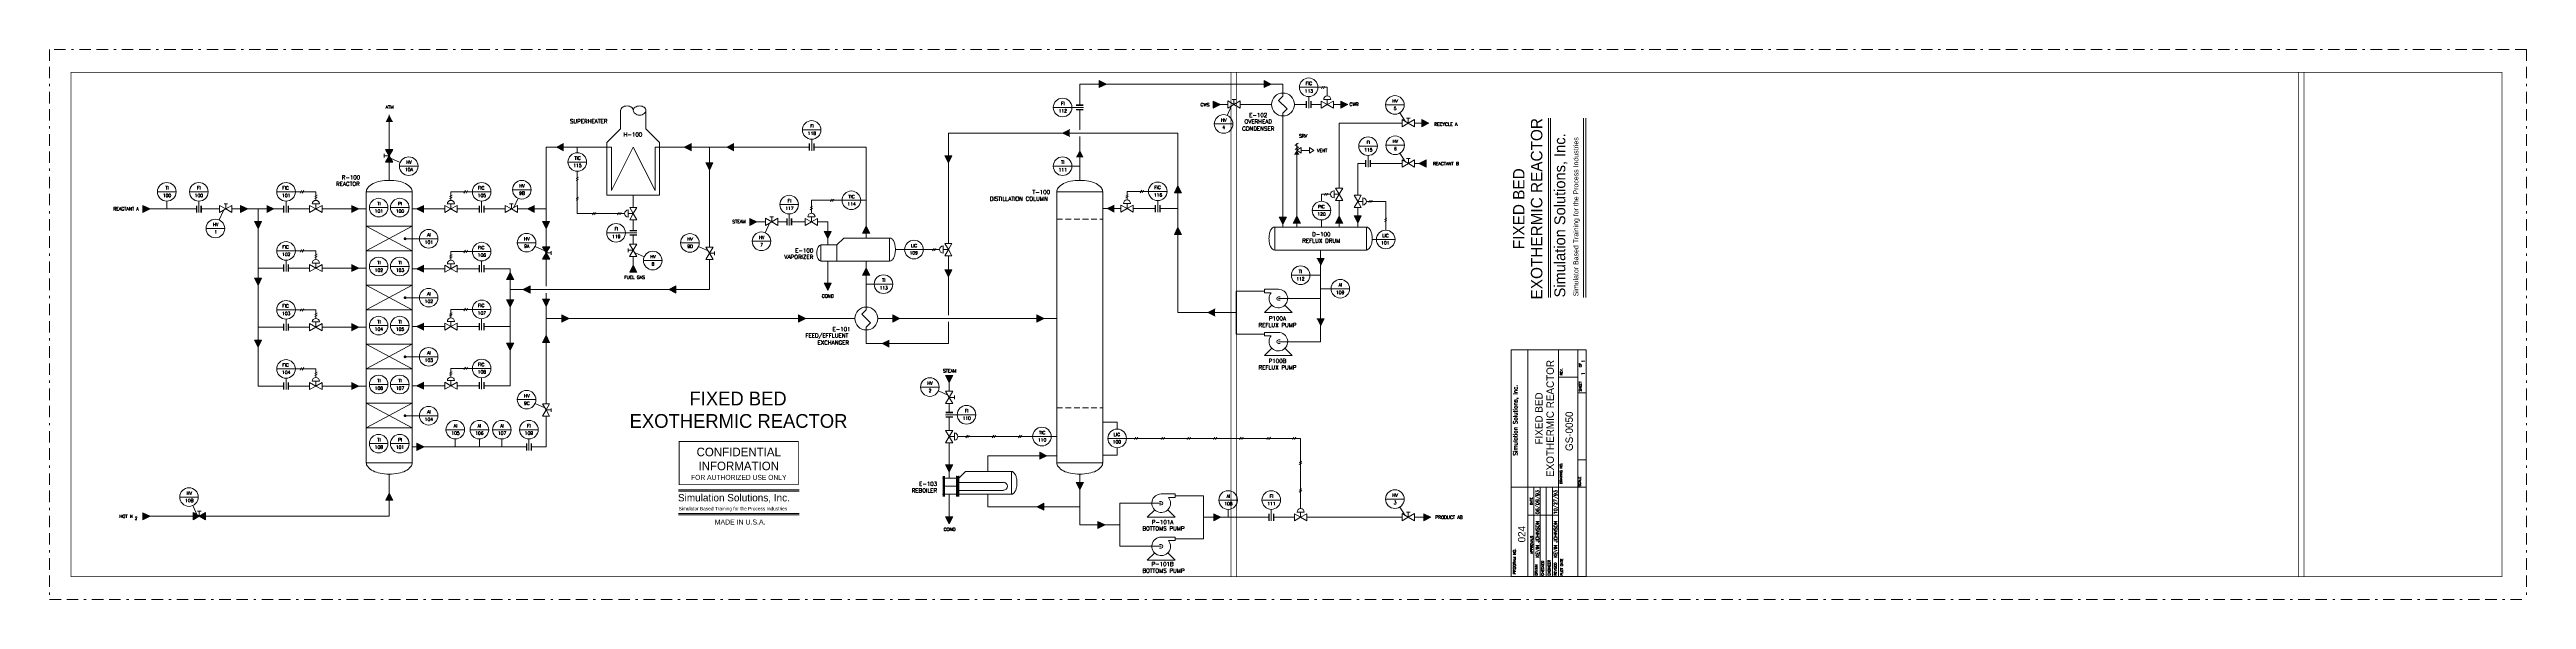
# Model space of a CAD drawing. Extents: x -1 to 107, y -1 to 23.
import ezdxf
from ezdxf.enums import TextEntityAlignment as Align

# ---------------------------------------------------------------- set-up
doc = ezdxf.new("R2010")
doc.units = 0
doc.header["$MEASUREMENT"] = 0
for name, pattern in [('BORDER', [1.75, 0.5, -0.25, 0.5, -0.25, 0, -0.25]), ('DOT', [0.25, 0, -0.25]), ('HIDDEN', [0.375, 0.25, -0.125])]:
    doc.linetypes.add(name, pattern=pattern)
doc.layers.get('0').update_dxf_attribs({"lineweight": 0})
for name, color, linetype, lineweight, true_color in [('ARROW', 15, 'Continuous', 0, 0xa55252), ('BORDER', 5, 'BORDER', 0, 0x0000ff), ('EQUIP', 2, 'Continuous', 0, 0xffff00), ('INSTR', 4, 'Continuous', 0, 0x00ffff), ('OUTLINE', 5, 'DOT', 0, 0x0000ff), ('TEXT', 3, 'Continuous', 0, 0x00ff00), ('TITLE', 6, 'Continuous', 0, 0xff00ff), ('VALVE', 1, 'Continuous', 0, 0xff0000)]:
    doc.layers.add(name, color=color, linetype=linetype, lineweight=lineweight, true_color=true_color)
for name, color, linetype, lineweight in [('GS-0003', 7, 'Continuous', 0), ('GS-SSSS', 7, 'Continuous', 0), ('LINE', 7, 'Continuous', 0)]:
    doc.layers.add(name, color=color, linetype=linetype, lineweight=lineweight)
doc.styles.add('CBC-LD', font='CBC-LD.SHX')
doc.styles.add('HL-LD', font='HL-LD.SHX')
doc.styles.add('HM-LD', font='HM-LD.SHX')
doc.styles.add('ROMANS', font='ROMANS.SHX')
doc.styles.add('SCB-LD', font='SCB-LD.SHX', dxfattribs={"width": 0.8})

# ---------------------------------------------------------------- blocks, each defined once
blk = doc.blocks.new('HV-NO')
at = {"layer": 'VALVE'}
for p, q in [((0.08, 0.22), (-0.08, 0.22)), ((0, 0), (0, 0.22))]:
    blk.add_line(p, q, dxfattribs=at)
for points in [[(-0.27, -0.16), (-0.27, 0.16), (0, 0)], [(0.27, -0.16), (0.27, 0.16), (0, 0)]]:
    blk.add_lwpolyline(points, close=True, dxfattribs=at)
blk = doc.blocks.new('PN-H')
for p, q in [((-0.03, -0.05), (0.03, 0.05)), ((0.06, -0.05), (0.12, 0.05))]:
    blk.add_line(p, q)
blk = doc.blocks.new('R-PUMP')
at = {"layer": 'LINE', "color": 2, "true_color": 0xffff00}
for p, q in [((0, 1.5), (-1.5, 1.5)), ((0, 8.1), (12.1, 8.1)), ((12.1, 5.1), (6.3, 5.1)), ((12.1, 8.1), (12.1, 5.1)), ((-5.7, -5.7), (-12.1, -12.1)), ((12.1, -12.1), (-12.1, -12.1)), ((0, -1.5), (-1.5, -1.5)), ((5.7, -5.7), (12.1, -12.1))]:
    blk.add_line(p, q, dxfattribs=at)
for radius, start, end in [(8.12, 90, 39.1069), (1.5, 270, 90)]:
    blk.add_arc((0, 0), radius, start, end, dxfattribs=at)
blk = doc.blocks.new('PSV1')
for p, q in [((-0.19, 0.31), (0, 0.19)), ((-0.19, 0.31), (-0.19, 0.06)), ((-0.19, 0.06), (0, 0.19)), ((0.08, 0.42), (-0.08, 0.5)), ((-0.08, 0.33), (0.08, 0.42)), ((0.07, 0.22), (-0.08, 0.33)), ((0, 0.19), (0, 0.5))]:
    blk.add_line(p, q)
blk.add_solid([(-0.12, 0), (0.12, 0), (0, 0.19)])
blk = doc.blocks.new('HV-NC')
at = {"layer": 'VALVE'}
for p, q in [((0.08, 0.22), (-0.08, 0.22)), ((0, 0), (0, 0.22))]:
    blk.add_line(p, q, dxfattribs=at)
for points in [[(-0.27, -0.16), (-0.27, 0.16), (0, 0)], [(0.27, -0.16), (0.27, 0.16), (0, 0)]]:
    blk.add_lwpolyline(points, close=True, dxfattribs=at)
blk.add_solid([(0.27, -0.16), (0.27, 0.16), (-0.27, 0.16), (-0.27, -0.16)], dxfattribs=at)

msp = doc.modelspace()

# ---------------------------------------------------------------- linework, layer by layer
for p, q in [((65.97, 9.87), (62.7, 9.87)), ((62.7, -0.03), (62.7, 9.87)), ((63.42, -0.03), (63.42, 9.87)), ((64.77, -0.03), (64.77, 9.87)), ((65.6, -0.03), (65.6, 9.87)), ((65.97, -0.03), (65.97, 9.87)), ((65.6, 8.67), (64.77, 8.67)), ((65.97, 7.99), (65.6, 7.99)), ((65.97, 5.07), (65.6, 5.07)), ((65.97, 3.87), (62.7, 3.87)), ((63.69, -0.03), (63.69, 3.87)), ((63.96, -0.03), (63.96, 3.87)), ((64.23, -0.03), (64.23, 3.87)), ((64.5, -0.03), (64.5, 3.87)), ((64.77, 2.65), (63.42, 2.65)), ((65.97, -0.03), (62.7, -0.03))]:
    msp.add_line(p, q)
for points in [[(44.05, 20.57), (43.73, 20.57), (44.05, 20.51), (43.73, 20.51)], [(53.74, 20.41), (53.74, 20.72), (53.8, 20.41), (53.8, 20.72)], [(54, 20.41), (54, 20.72), (53.94, 20.41), (53.94, 20.72)], [(44.05, 20.31), (43.73, 20.31), (44.05, 20.37), (43.73, 20.37)], [(32.07, 18.55), (32.07, 18.87), (32.13, 18.55), (32.13, 18.87)], [(32.33, 18.55), (32.33, 18.87), (32.27, 18.55), (32.27, 18.87)], [(56.33, 17.84), (56.33, 18.15), (56.39, 17.84), (56.39, 18.15)], [(56.59, 17.84), (56.59, 18.15), (56.53, 17.84), (56.53, 18.15)], [(5.35, 15.85), (5.35, 16.16), (5.41, 15.85), (5.41, 16.16)], [(5.61, 15.85), (5.61, 16.16), (5.55, 15.85), (5.55, 16.16)], [(9.15, 15.85), (9.15, 16.16), (9.21, 15.85), (9.21, 16.16)], [(9.41, 15.85), (9.41, 16.16), (9.35, 15.85), (9.35, 16.16)], [(17.68, 15.85), (17.68, 16.16), (17.74, 15.85), (17.74, 16.16)], [(17.94, 15.85), (17.94, 16.16), (17.88, 15.85), (17.88, 16.16)], [(31.09, 15.29), (31.09, 15.6), (31.15, 15.29), (31.15, 15.6)], [(31.35, 15.29), (31.35, 15.6), (31.29, 15.29), (31.29, 15.6)], [(47.16, 15.87), (47.16, 16.18), (47.22, 15.87), (47.22, 16.18)], [(47.42, 15.87), (47.42, 16.18), (47.36, 15.87), (47.36, 16.18)], [(24.58, 15.1), (24.27, 15.1), (24.58, 15.04), (24.27, 15.04)], [(24.58, 14.84), (24.27, 14.84), (24.58, 14.9), (24.27, 14.9)], [(9.15, 13.28), (9.15, 13.59), (9.21, 13.28), (9.21, 13.59)], [(9.41, 13.28), (9.41, 13.59), (9.35, 13.28), (9.35, 13.59)], [(17.68, 13.25), (17.68, 13.56), (17.74, 13.25), (17.74, 13.56)], [(17.94, 13.25), (17.94, 13.56), (17.88, 13.25), (17.88, 13.56)], [(9.15, 10.7), (9.15, 11.01), (9.21, 10.7), (9.21, 11.01)], [(9.41, 10.7), (9.41, 11.01), (9.35, 10.7), (9.35, 11.01)], [(17.68, 10.72), (17.68, 11.03), (17.74, 10.72), (17.74, 11.03)], [(17.94, 10.72), (17.94, 11.03), (17.88, 10.72), (17.88, 11.03)], [(9.15, 8.13), (9.15, 8.44), (9.21, 8.13), (9.21, 8.44)], [(9.41, 8.13), (9.41, 8.44), (9.35, 8.13), (9.35, 8.44)], [(17.68, 8.15), (17.68, 8.46), (17.74, 8.15), (17.74, 8.46)], [(17.94, 8.15), (17.94, 8.46), (17.88, 8.15), (17.88, 8.46)], [(38.04, 7.16), (38.36, 7.16), (38.04, 7.1), (38.36, 7.1)], [(38.04, 6.9), (38.36, 6.9), (38.04, 6.96), (38.36, 6.96)], [(19.74, 5.47), (19.74, 5.79), (19.8, 5.47), (19.8, 5.79)], [(20, 5.47), (20, 5.79), (19.94, 5.47), (19.94, 5.79)], [(52.11, 2.4), (52.11, 2.71), (52.17, 2.4), (52.17, 2.71)], [(52.37, 2.4), (52.37, 2.71), (52.31, 2.4), (52.31, 2.71)]]:
    msp.add_solid(points)
at = {"layer": 'ARROW'}
for p, q in [((44.74, 21.62), (44.74, 21.31)), ((44.74, 21.62), (45.05, 21.46)), ((51.93, 21.62), (52.24, 21.46)), ((51.93, 21.62), (51.93, 21.31)), ((44.74, 21.31), (45.05, 21.46)), ((49.71, 20.72), (50.02, 20.57)), ((49.71, 20.72), (49.71, 20.41)), ((49.71, 20.41), (50.02, 20.57)), ((51.93, 21.31), (52.24, 21.46)), ((55.27, 20.72), (55.58, 20.57)), ((55.27, 20.72), (55.27, 20.41)), ((55.27, 20.41), (55.58, 20.57)), ((43.45, 19.48), (43.13, 19.32)), ((58.8, 19.6), (58.8, 19.92)), ((58.8, 19.92), (59.11, 19.76)), ((58.8, 19.6), (59.11, 19.76)), ((21.38, 18.87), (21.07, 18.71)), ((21.38, 18.55), (21.07, 18.71)), ((26.96, 18.87), (26.64, 18.71)), ((26.96, 18.55), (26.64, 18.71)), ((28.81, 18.87), (28.5, 18.71)), ((28.81, 18.55), (28.5, 18.71)), ((43.45, 19.17), (43.13, 19.32)), ((27.89, 18.02), (27.58, 18.02)), ((27.58, 18.02), (27.74, 17.71)), ((27.89, 18.02), (27.74, 17.71)), ((38, 18.33), (38.16, 18.02)), ((38.31, 18.33), (38, 18.33)), ((38.31, 18.33), (38.16, 18.02)), ((58.99, 18.15), (58.68, 18)), ((58.99, 17.84), (58.68, 18)), ((58.99, 18.15), (58.99, 17.84)), ((48.02, 16.72), (48.17, 17.04)), ((48.33, 16.72), (48.02, 16.72)), ((48.33, 16.72), (48.17, 17.04)), ((3.04, 16.16), (3.04, 15.85)), ((3.04, 16.16), (3.36, 16.01)), ((3.04, 15.85), (3.36, 16.01)), ((7.3, 16.16), (7.61, 16.01)), ((7.3, 16.16), (7.3, 15.85)), ((7.3, 15.85), (7.61, 16.01)), ((8.21, 15.47), (7.9, 15.47)), ((7.9, 15.47), (8.06, 15.15)), ((8.21, 15.47), (8.06, 15.15)), ((8.44, 16.16), (8.75, 16.01)), ((8.44, 15.85), (8.75, 16.01)), ((12.13, 16.16), (12.45, 16.01)), ((12.13, 15.85), (12.45, 16.01)), ((15.29, 16.16), (14.97, 16.01)), ((15.29, 15.85), (14.97, 16.01)), ((20.12, 16.16), (19.81, 16.01)), ((20.12, 15.85), (19.81, 16.01)), ((20.46, 15.47), (20.62, 15.15)), ((20.77, 15.47), (20.46, 15.47)), ((20.77, 15.47), (20.62, 15.15)), ((29.5, 15.6), (29.81, 15.45)), ((29.5, 15.6), (29.5, 15.29)), ((29.5, 15.29), (29.81, 15.45)), ((34.42, 14.96), (34.58, 15.27)), ((34.74, 14.96), (34.58, 15.27)), ((45.39, 16.18), (45.08, 16.03)), ((45.39, 15.87), (45.08, 16.03)), ((48.02, 14.9), (48.17, 15.21)), ((48.33, 14.9), (48.17, 15.21)), ((52.59, 15.66), (52.75, 15.35)), ((52.9, 15.66), (52.59, 15.66)), ((52.9, 15.66), (52.75, 15.35)), ((53.2, 15.39), (53.35, 15.7)), ((53.51, 15.39), (53.2, 15.39)), ((53.51, 15.39), (53.35, 15.7)), ((55.04, 15.39), (55.2, 15.7)), ((55.36, 15.39), (55.04, 15.39)), ((55.36, 15.39), (55.2, 15.7)), ((55.85, 15.71), (56.16, 15.71)), ((55.85, 15.71), (56.01, 15.39)), ((56.16, 15.71), (56.01, 15.39)), ((33.05, 15.03), (32.74, 15.03)), ((32.74, 15.03), (32.9, 14.72)), ((33.05, 15.03), (32.9, 14.72)), ((34.42, 14.96), (34.74, 14.96)), ((48.33, 14.9), (48.02, 14.9)), ((7.9, 12.99), (8.06, 12.67)), ((8.21, 12.99), (7.9, 12.99)), ((8.21, 12.99), (8.06, 12.67)), ((12.13, 13.59), (12.45, 13.43)), ((12.13, 13.28), (12.45, 13.43)), ((15.29, 13.56), (14.97, 13.4)), ((15.29, 13.25), (14.97, 13.4)), ((18.9, 12.93), (19.05, 13.24)), ((19.21, 12.93), (19.05, 13.24)), ((24.27, 13.25), (24.42, 13.56)), ((24.27, 13.25), (24.58, 13.25)), ((24.58, 13.25), (24.42, 13.56)), ((34.42, 13.12), (34.58, 13.43)), ((34.42, 13.12), (34.74, 13.12)), ((34.74, 13.12), (34.58, 13.43)), ((38.31, 13.36), (38, 13.36)), ((38, 13.36), (38.16, 13.05)), ((38.31, 13.36), (38.16, 13.05)), ((54.54, 13.85), (54.23, 13.85)), ((54.54, 13.85), (54.39, 13.54)), ((19.21, 12.93), (18.9, 12.93)), ((18.9, 12.05), (19.05, 11.74)), ((19.21, 12.05), (18.9, 12.05)), ((19.21, 12.05), (19.05, 11.74)), ((19.93, 12.65), (19.61, 12.49)), ((19.93, 12.33), (19.61, 12.49)), ((19.93, 12.33), (19.93, 12.65)), ((20.77, 12.07), (20.46, 12.07)), ((20.46, 12.07), (20.62, 11.76)), ((20.77, 12.07), (20.62, 11.76)), ((26.28, 12.65), (25.97, 12.49)), ((26.28, 12.33), (25.97, 12.49)), ((26.28, 12.33), (26.28, 12.65)), ((33.05, 12.77), (32.74, 12.77)), ((32.74, 12.77), (32.9, 12.45)), ((33.05, 12.77), (32.9, 12.45)), ((12.13, 11.01), (12.45, 10.86)), ((12.13, 10.7), (12.45, 10.86)), ((15.29, 11.03), (14.97, 10.88)), ((15.29, 10.72), (14.97, 10.88)), ((21.31, 11.39), (21.31, 11.07)), ((21.31, 11.39), (21.62, 11.23)), ((21.31, 11.07), (21.62, 11.23)), ((31.63, 11.39), (31.63, 11.07)), ((31.63, 11.39), (31.94, 11.23)), ((31.63, 11.07), (31.94, 11.23)), ((35.74, 11.39), (35.74, 11.07)), ((35.74, 11.39), (36.05, 11.23)), ((35.74, 11.07), (36.05, 11.23)), ((42.02, 11.39), (42.34, 11.23)), ((42.02, 11.39), (42.02, 11.07)), ((42.02, 11.07), (42.34, 11.23)), ((49.79, 11.65), (49.48, 11.49)), ((49.79, 11.33), (49.48, 11.49)), ((54.54, 11.21), (54.23, 11.21)), ((54.54, 11.21), (54.39, 10.9)), ((7.9, 10.29), (8.06, 9.98)), ((8.21, 10.29), (7.9, 10.29)), ((8.21, 10.29), (8.06, 9.98)), ((19.21, 10.15), (18.9, 10.15)), ((18.9, 10.15), (19.05, 9.84)), ((19.21, 10.15), (19.05, 9.84)), ((20.46, 10.18), (20.62, 10.5)), ((20.46, 10.18), (20.77, 10.18)), ((20.77, 10.18), (20.62, 10.5)), ((35.58, 10.29), (35.27, 10.14)), ((35.58, 9.98), (35.27, 10.14)), ((38.04, 8.75), (38.2, 8.44)), ((38.36, 8.75), (38.04, 8.75)), ((38.36, 8.75), (38.2, 8.44)), ((12.13, 8.44), (12.45, 8.28)), ((12.13, 8.13), (12.45, 8.28)), ((15.29, 8.46), (14.97, 8.3)), ((15.29, 8.15), (14.97, 8.3)), ((14.98, 5.79), (15.3, 5.63)), ((14.98, 5.79), (14.98, 5.47)), ((14.98, 5.47), (15.3, 5.63)), ((38.04, 4.85), (38.2, 4.54)), ((38.36, 4.85), (38.04, 4.85)), ((38.36, 4.85), (38.2, 4.54)), ((42.15, 5.4), (42.46, 5.24)), ((42.15, 5.4), (42.15, 5.09)), ((42.15, 5.09), (42.46, 5.24)), ((13.63, 3.3), (13.78, 3.61)), ((13.63, 3.3), (13.94, 3.3)), ((13.94, 3.3), (13.78, 3.61)), ((43.73, 4.08), (43.89, 3.76)), ((44.05, 4.08), (43.73, 4.08)), ((44.05, 4.08), (43.89, 3.76)), ((3.04, 2.75), (3.36, 2.6)), ((3.04, 2.75), (3.04, 2.44)), ((3.04, 2.44), (3.36, 2.6)), ((38.04, 2.58), (38.2, 2.27)), ((38.36, 2.58), (38.04, 2.58)), ((38.36, 2.58), (38.2, 2.27)), ((42.32, 3.18), (42.01, 3.02)), ((42.32, 2.87), (42.01, 3.02)), ((42.32, 3.18), (42.32, 2.87)), ((44.68, 2.38), (45, 2.23)), ((44.68, 2.38), (44.68, 2.07)), ((44.68, 2.07), (45, 2.23)), ((49.73, 2.71), (49.73, 2.4)), ((49.73, 2.71), (50.04, 2.56)), ((49.73, 2.4), (50.04, 2.56)), ((58.89, 2.71), (59.2, 2.56)), ((58.89, 2.71), (58.89, 2.4)), ((58.89, 2.4), (59.2, 2.56))]:
    msp.add_line(p, q, dxfattribs=at)
for points in [[(45.05, 21.46), (44.74, 21.62), (44.74, 21.31)], [(52.24, 21.46), (51.93, 21.62), (51.93, 21.31)], [(50.02, 20.57), (49.71, 20.72), (49.71, 20.41)], [(55.58, 20.57), (55.27, 20.72), (55.27, 20.41)], [(13.78, 20.12), (13.94, 19.81), (13.63, 19.81)], [(43.13, 19.32), (43.45, 19.48), (43.45, 19.17)], [(59.11, 19.76), (58.8, 19.6), (58.8, 19.92)], [(21.07, 18.71), (21.38, 18.87), (21.38, 18.55)], [(26.64, 18.71), (26.96, 18.87), (26.96, 18.55)], [(28.5, 18.71), (28.81, 18.87), (28.81, 18.55)], [(43.89, 18.58), (44.05, 18.27), (43.73, 18.27)], [(27.74, 17.71), (27.89, 18.02), (27.58, 18.02)], [(38.16, 18.02), (38.31, 18.33), (38, 18.33)], [(58.68, 18), (58.99, 18.15), (58.99, 17.84)], [(48.17, 17.04), (48.33, 16.72), (48.02, 16.72)], [(3.36, 16.01), (3.04, 16.16), (3.04, 15.85)], [(7.61, 16.01), (7.3, 16.16), (7.3, 15.85)], [(8.06, 15.15), (8.21, 15.47), (7.9, 15.47)], [(8.75, 16.01), (8.44, 15.85), (8.44, 16.16)], [(12.45, 16.01), (12.13, 15.85), (12.13, 16.16)], [(14.97, 16.01), (15.29, 16.16), (15.29, 15.85)], [(19.81, 16.01), (20.12, 16.16), (20.12, 15.85)], [(20.62, 15.15), (20.77, 15.47), (20.46, 15.47)], [(29.81, 15.45), (29.5, 15.6), (29.5, 15.29)], [(34.58, 15.27), (34.42, 14.96), (34.74, 14.96)], [(45.08, 16.03), (45.39, 16.18), (45.39, 15.87)], [(48.17, 15.21), (48.33, 14.9), (48.02, 14.9)], [(52.75, 15.35), (52.9, 15.66), (52.59, 15.66)], [(53.35, 15.7), (53.51, 15.39), (53.2, 15.39)], [(55.2, 15.7), (55.36, 15.39), (55.04, 15.39)], [(56.01, 15.39), (55.85, 15.71), (56.16, 15.71)], [(32.9, 14.72), (33.05, 15.03), (32.74, 15.03)], [(8.06, 12.67), (8.21, 12.99), (7.9, 12.99)], [(12.45, 13.43), (12.13, 13.28), (12.13, 13.59)], [(14.97, 13.4), (15.29, 13.56), (15.29, 13.25)], [(19.05, 13.24), (19.21, 12.93), (18.9, 12.93)], [(24.42, 13.56), (24.27, 13.25), (24.58, 13.25)], [(34.58, 13.43), (34.42, 13.12), (34.74, 13.12)], [(38.16, 13.05), (38.31, 13.36), (38, 13.36)], [(54.39, 13.54), (54.54, 13.85), (54.23, 13.85)], [(19.05, 11.74), (19.21, 12.05), (18.9, 12.05)], [(19.61, 12.49), (19.93, 12.33), (19.93, 12.65)], [(20.62, 11.76), (20.77, 12.07), (20.46, 12.07)], [(25.97, 12.49), (26.28, 12.33), (26.28, 12.65)], [(32.9, 12.45), (33.05, 12.77), (32.74, 12.77)], [(12.45, 10.86), (12.13, 10.7), (12.13, 11.01)], [(14.97, 10.88), (15.29, 11.03), (15.29, 10.72)], [(21.62, 11.23), (21.31, 11.39), (21.31, 11.07)], [(31.94, 11.23), (31.63, 11.39), (31.63, 11.07)], [(36.05, 11.23), (35.74, 11.39), (35.74, 11.07)], [(42.34, 11.23), (42.02, 11.39), (42.02, 11.07)], [(49.48, 11.49), (49.79, 11.65), (49.79, 11.33)], [(54.39, 10.9), (54.54, 11.21), (54.23, 11.21)], [(8.06, 9.98), (8.21, 10.29), (7.9, 10.29)], [(19.05, 9.84), (19.21, 10.15), (18.9, 10.15)], [(20.62, 10.5), (20.46, 10.18), (20.77, 10.18)], [(35.27, 10.14), (35.58, 10.29), (35.58, 9.98)], [(38.2, 8.44), (38.36, 8.75), (38.04, 8.75)], [(12.45, 8.28), (12.13, 8.13), (12.13, 8.44)], [(14.97, 8.3), (15.29, 8.46), (15.29, 8.15)], [(15.3, 5.63), (14.98, 5.79), (14.98, 5.47)], [(38.2, 4.54), (38.36, 4.85), (38.04, 4.85)], [(42.46, 5.24), (42.15, 5.4), (42.15, 5.09)], [(13.78, 3.61), (13.63, 3.3), (13.94, 3.3)], [(43.89, 3.76), (44.05, 4.08), (43.73, 4.08)], [(3.36, 2.6), (3.04, 2.75), (3.04, 2.44)], [(38.2, 2.27), (38.36, 2.58), (38.04, 2.58)], [(42.01, 3.02), (42.32, 3.18), (42.32, 2.87)], [(45, 2.23), (44.68, 2.38), (44.68, 2.07)], [(50.04, 2.56), (49.73, 2.71), (49.73, 2.4)], [(59.2, 2.56), (58.89, 2.71), (58.89, 2.4)]]:
    msp.add_solid(points, dxfattribs=at)
at = {"layer": 'BORDER'}
for p, q in [((106.97, 22.97), (-1.03, 22.97)), ((-1.03, 22.97), (-1.03, -1.03)), ((106.97, 22.97), (106.97, -1.03)), ((-1.03, -1.03), (106.97, -1.03))]:
    msp.add_line(p, q, dxfattribs=at)
at = {"layer": 'EQUIP'}
for p, q in [((23.87, 19.51), (23.27, 18.91)), ((23.87, 20.31), (23.87, 19.51)), ((24.97, 19.51), (24.97, 20.31)), ((25.57, 18.91), (24.97, 19.51)), ((25.57, 16.61), (25.57, 18.91)), ((12.78, 16.76), (12.78, 4.94)), ((12.78, 16.76), (14.78, 16.76)), ((14.78, 16.76), (14.78, 4.94)), ((42.89, 16.76), (42.89, 4.94)), ((42.89, 16.76), (44.89, 16.76)), ((44.89, 16.76), (44.89, 4.94)), ((12.78, 15.26), (14.78, 15.26)), ((12.78, 15.26), (14.78, 14.19)), ((12.78, 14.19), (14.78, 15.26)), ((52.39, 15.22), (52.39, 14.22)), ((56.39, 15.22), (52.39, 15.22)), ((56.39, 14.22), (56.39, 15.22)), ((12.78, 14.19), (14.78, 14.19)), ((32.6, 14.44), (32.6, 13.74)), ((33.3, 14.44), (32.6, 14.44)), ((33.3, 14.44), (33.6, 14.74)), ((33.3, 14.44), (33.3, 13.74)), ((33.6, 14.74), (35.6, 14.74)), ((35.6, 14.74), (35.6, 13.74)), ((52.39, 14.22), (56.39, 14.22)), ((35.6, 13.74), (32.6, 13.74)), ((12.78, 12.69), (14.78, 12.69)), ((12.78, 11.61), (14.78, 12.69)), ((12.78, 12.69), (14.78, 11.61)), ((12.78, 11.61), (14.78, 11.61)), ((12.78, 10.11), (14.78, 10.11)), ((12.78, 9.04), (14.78, 10.11)), ((12.78, 10.11), (14.78, 9.04)), ((12.78, 9.04), (14.78, 9.04)), ((12.78, 7.54), (14.78, 7.54)), ((12.78, 6.46), (14.78, 7.54)), ((12.78, 7.54), (14.78, 6.46)), ((12.78, 6.46), (14.78, 6.46)), ((12.78, 4.94), (14.78, 4.94)), ((38.51, 4.36), (38.51, 3.46)), ((38.61, 4.26), (38.91, 4.56)), ((38.61, 4.36), (38.61, 3.46)), ((38.91, 4.56), (40.91, 4.56)), ((40.91, 4.56), (40.91, 3.56)), ((42.89, 4.94), (44.89, 4.94)), ((38.61, 4.26), (37.91, 4.26)), ((40.91, 3.56), (37.91, 3.56)), ((38.01, 3.91), (38.51, 3.91))]:
    msp.add_line(p, q, dxfattribs=at)
at = {"layer": 'EQUIP', "linetype": 'HIDDEN'}
for p, q in [((42.89, 15.57), (44.89, 15.57)), ((42.89, 7.33), (44.89, 7.33))]:
    msp.add_line(p, q, dxfattribs=at)
at = {"layer": 'EQUIP'}
for points in [[(24.42, 20.31, 0.129313), (24.4, 20.38, 0.106376), (24.34, 20.45, 0.084636), (24.26, 20.49, 0.073821), (24.15, 20.51, 0.073821), (24.04, 20.49, 0.084636), (23.95, 20.45, 0.106376), (23.89, 20.38, 0.129313), (23.87, 20.31)], [(14.78, 16.76, 0.174705), (14.72, 16.93, 0.104203), (14.49, 17.12, 0.064948), (14.19, 17.22, 0.051099), (13.78, 17.26, 0.051099), (13.38, 17.22, 0.064948), (13.08, 17.12, 0.104203), (12.84, 16.93, 0.174705), (12.78, 16.76)], [(44.89, 16.76, 0.174705), (44.83, 16.93, 0.104203), (44.6, 17.12, 0.064948), (44.29, 17.22, 0.051099), (43.89, 17.26, 0.051099), (43.49, 17.22, 0.064948), (43.18, 17.12, 0.104203), (42.95, 16.93, 0.174705), (42.89, 16.76)], [(52.39, 14.22, -0.174705), (52.3, 14.25, -0.104203), (52.21, 14.37, -0.064948), (52.16, 14.52, -0.051099), (52.14, 14.72, -0.051099), (52.16, 14.92, -0.064948), (52.21, 15.08, -0.104203), (52.3, 15.19, -0.174705), (52.39, 15.22)], [(56.39, 14.22, 0.174705), (56.47, 14.25, 0.104203), (56.56, 14.37, 0.064948), (56.62, 14.52, 0.051099), (56.64, 14.72, 0.051099), (56.62, 14.92, 0.064948), (56.56, 15.08, 0.104203), (56.47, 15.19, 0.174705), (56.39, 15.22)], [(32.6, 13.74, -0.176325), (32.54, 13.76, -0.103901), (32.48, 13.84, -0.064303), (32.44, 13.95, -0.050467), (32.43, 14.09, -0.050467), (32.44, 14.23, -0.064303), (32.48, 14.34, -0.103901), (32.54, 14.42, -0.176325), (32.6, 14.44)], [(35.6, 13.74, 0.176325), (35.69, 13.77, 0.103901), (35.78, 13.89, 0.064303), (35.83, 14.04, 0.050467), (35.85, 14.24, 0.050467), (35.83, 14.44, 0.064303), (35.78, 14.6, 0.103901), (35.69, 14.71, 0.176325), (35.6, 14.74)], [(14.78, 4.94, -0.174705), (14.72, 4.77, -0.104203), (14.49, 4.58, -0.064948), (14.19, 4.48, -0.051099), (13.78, 4.44, -0.051099), (13.38, 4.48, -0.064948), (13.08, 4.58, -0.104203), (12.84, 4.77, -0.174705), (12.78, 4.94)], [(40.91, 3.56, 0.176325), (40.99, 3.59, 0.103901), (41.08, 3.71, 0.064303), (41.13, 3.86, 0.050467), (41.15, 4.06, 0.050467), (41.13, 4.26, 0.064303), (41.08, 4.41, 0.103901), (40.99, 4.53, 0.176325), (40.91, 4.56)], [(44.89, 4.94, -0.174705), (44.83, 4.77, -0.104203), (44.6, 4.58, -0.064948), (44.29, 4.48, -0.051099), (43.89, 4.44, -0.051099), (43.49, 4.48, -0.064948), (43.18, 4.58, -0.104203), (42.95, 4.77, -0.174705), (42.89, 4.94)]]:
    msp.add_lwpolyline(points, format="xyb", dxfattribs=at)
msp.add_lwpolyline([(24.42, 20.31, 0.129313), (24.44, 20.24, 0.106376), (24.5, 20.17, 0.084636), (24.59, 20.12, 0.073821), (24.7, 20.11, 0.073821), (24.81, 20.12, 0.084636), (24.89, 20.17, 0.106376), (24.95, 20.24, 0.129313), (24.97, 20.31, 0.129313), (24.95, 20.38, 0.106376), (24.89, 20.45, 0.084636), (24.81, 20.49, 0.073821), (24.7, 20.51, 0.073821), (24.59, 20.49, 0.084636), (24.5, 20.45, 0.106376), (24.44, 20.38, 0.129313)], format="xyb", close=True, dxfattribs=at)
msp.add_lwpolyline([(23.27, 18.91), (23.27, 16.61), (25.57, 16.61)], dxfattribs=at)
at = {"layer": 'EQUIP', "lineweight": 0}
for centre in [(52.75, 20.57), (34.58, 11.23)]:
    msp.add_circle(centre, 0.5, dxfattribs=at)
at = {"layer": 'EQUIP'}
for points in [[(38.01, 4.36), (38.01, 3.46), (37.91, 4.36), (37.91, 3.46)], [(38.61, 4.36), (38.61, 3.46), (38.51, 4.36), (38.51, 3.46)]]:
    msp.add_solid(points, dxfattribs=at)
at = {"layer": 'GS-0003'}
for p, q in [((43.89, 21.46), (52.75, 21.46)), ((43.89, 20.55), (43.89, 21.46)), ((49.71, 20.57), (50.34, 20.57)), ((50.88, 20.57), (52.25, 20.57)), ((52.56, 20.75), (52.75, 20.94)), ((52.93, 20.38), (52.56, 20.75)), ((52.75, 20.94), (52.75, 21.46)), ((53.25, 20.57), (53.75, 20.57)), ((53.98, 20.57), (54.41, 20.57)), ((54.95, 20.57), (55.58, 20.57)), ((13.78, 20.12), (13.78, 18.6)), ((43.89, 19.47), (43.89, 20.31)), ((52.75, 20.19), (52.93, 20.38)), ((52.75, 20.19), (52.75, 15.22)), ((55.2, 16.92), (55.2, 19.76)), ((55.2, 19.76), (57.94, 19.76)), ((58.48, 19.76), (58.89, 19.76)), ((20.62, 18.71), (20.62, 14.36)), ((32.07, 18.71), (25.37, 18.71)), ((27.74, 18.71), (27.74, 14.35)), ((34.58, 18.71), (32.33, 18.71)), ((34.58, 14.74), (34.58, 18.71)), ((48.17, 19.32), (38.16, 19.32)), ((38.16, 14.51), (38.16, 19.32)), ((43.89, 17.26), (43.89, 19.17)), ((48.17, 11.49), (48.17, 19.32)), ((53.35, 15.22), (53.35, 18.38)), ((53.54, 18.56), (53.9, 18.56)), ((13.78, 17.26), (13.78, 18.06)), ((56.01, 16.61), (56.01, 18)), ((56.01, 18), (56.34, 18)), ((56.59, 18), (57.95, 18)), ((58.49, 18), (58.89, 18)), ((24.42, 16.08), (24.42, 16.61)), ((55.2, 15.22), (55.2, 16.38)), ((5.37, 16.01), (3.04, 16.01)), ((6.38, 16.01), (5.61, 16.01)), ((9.17, 16.01), (6.92, 16.01)), ((8.06, 16.01), (8.06, 8.28)), ((10.31, 16.01), (9.41, 16.01)), ((12.78, 16.01), (10.85, 16.01)), ((16.2, 16.01), (14.78, 16.01)), ((17.7, 16.01), (16.74, 16.01)), ((18.84, 16.01), (17.94, 16.01)), ((20.62, 16.01), (19.38, 16.01)), ((24.42, 15.54), (24.42, 15.08)), ((30.19, 15.45), (29.54, 15.45)), ((31.11, 15.45), (30.73, 15.45)), ((31.92, 15.45), (31.33, 15.45)), ((32.46, 15.45), (32.9, 15.45)), ((32.9, 15.45), (32.9, 14.44)), ((45.68, 16.03), (44.89, 16.03)), ((47.18, 16.03), (46.22, 16.03)), ((48.17, 16.03), (47.42, 16.03)), ((56.01, 15.22), (56.01, 16.07)), ((24.42, 14.86), (24.42, 14.48)), ((54.39, 14.22), (54.39, 10.22)), ((9.17, 13.43), (8.06, 13.43)), ((10.31, 13.43), (9.41, 13.43)), ((12.78, 13.43), (10.85, 13.43)), ((16.2, 13.4), (14.78, 13.4)), ((17.7, 13.4), (16.74, 13.4)), ((19.05, 13.4), (17.94, 13.4)), ((19.05, 13.4), (19.05, 8.3)), ((20.62, 13.82), (20.62, 12.64)), ((24.42, 13.94), (24.42, 13.29)), ((27.74, 13.81), (27.74, 12.49)), ((32.9, 13.74), (32.9, 12.45)), ((34.58, 11.61), (34.58, 13.74)), ((38.16, 13.97), (38.16, 11.38)), ((19.05, 12.49), (27.74, 12.49)), ((20.62, 12.34), (20.62, 7.51)), ((51.94, 12.43), (50.71, 12.43)), ((50.71, 12.43), (50.71, 10.55)), ((52.55, 12.1), (54.39, 12.1)), ((9.17, 10.86), (8.06, 10.86)), ((10.31, 10.86), (9.41, 10.86)), ((12.78, 10.86), (10.85, 10.86)), ((16.2, 10.88), (14.78, 10.88)), ((17.7, 10.88), (16.74, 10.88)), ((19.05, 10.88), (17.94, 10.88)), ((20.62, 11.23), (34.08, 11.23)), ((34.39, 11.42), (34.58, 11.61)), ((34.77, 11.04), (34.39, 11.42)), ((34.58, 10.86), (34.77, 11.04)), ((34.58, 10.86), (34.58, 10.14)), ((35.08, 11.23), (42.89, 11.23)), ((38.16, 11.08), (38.16, 10.14)), ((50.71, 11.49), (48.17, 11.49)), ((38.16, 10.14), (34.58, 10.14)), ((51.94, 10.55), (50.71, 10.55)), ((52.55, 10.22), (54.39, 10.22)), ((38.2, 8.06), (38.2, 8.71)), ((9.17, 8.28), (8.06, 8.28)), ((10.31, 8.28), (9.41, 8.28)), ((12.78, 8.28), (10.85, 8.28)), ((16.2, 8.3), (14.78, 8.3)), ((17.7, 8.3), (16.74, 8.3)), ((19.05, 8.3), (17.94, 8.3)), ((20.62, 6.97), (20.62, 5.63)), ((38.2, 7.14), (38.2, 7.52)), ((38.2, 6.35), (38.2, 6.92)), ((14.78, 5.63), (19.74, 5.63)), ((20, 5.63), (20.62, 5.63)), ((38.2, 5.81), (38.2, 4.26)), ((13.78, 4.44), (13.78, 2.6)), ((39.88, 4.56), (39.88, 5.24)), ((39.88, 5.24), (42.89, 5.24)), ((43.89, 4.44), (43.89, 2.23)), ((38.2, 3.56), (38.2, 2.27)), ((38.61, 4.08), (40.56, 4.08)), ((38.61, 3.73), (40.56, 3.73)), ((39.88, 3.02), (39.88, 3.56)), ((48.05, 3.5), (49.29, 3.5)), ((49.29, 3.5), (49.29, 1.62)), ((5.23, 2.6), (3.04, 2.6)), ((13.78, 2.6), (5.77, 2.6)), ((43.89, 3.02), (39.88, 3.02)), ((43.89, 2.23), (45.63, 2.23)), ((47.44, 3.17), (45.63, 3.17)), ((45.63, 3.17), (45.63, 1.29)), ((49.29, 2.56), (52.11, 2.56)), ((52.37, 2.56), (53.25, 2.56)), ((53.79, 2.56), (57.94, 2.56)), ((58.48, 2.56), (59, 2.56)), ((47.44, 1.29), (45.63, 1.29)), ((48.05, 1.62), (49.29, 1.62))]:
    msp.add_line(p, q, dxfattribs=at)
for start, end in [(0, 90), (270, 0)]:
    msp.add_arc((40.56, 3.91), 0.176, start, end, dxfattribs=at)
at = {"layer": 'INSTR'}
for p, q in [((53.87, 21.32), (53.47, 21.32)), ((53.87, 21.32), (54.28, 21.32)), ((53.87, 20.91), (53.87, 20.41)), ((54.28, 21.32), (54.68, 21.32)), ((54.49, 21.37), (54.43, 21.26)), ((54.58, 21.37), (54.51, 21.26)), ((54.68, 21.32), (54.68, 20.94)), ((57.23, 20.55), (58.04, 20.55)), ((32.61, 19.46), (31.8, 19.46)), ((43.14, 20.44), (42.73, 20.44)), ((43.14, 20.44), (43.55, 20.44)), ((43.55, 20.44), (44.05, 20.44)), ((49.75, 19.72), (50.57, 19.72)), ((50.51, 20.51), (50.32, 20.09)), ((57.84, 20.2), (58.08, 19.84)), ((21.98, 18.47), (21.98, 18.71)), ((32.2, 19.05), (32.2, 18.55)), ((56.46, 18.75), (56.05, 18.75)), ((56.46, 18.75), (56.87, 18.75)), ((57.23, 18.79), (58.04, 18.79)), ((57.84, 18.44), (58.08, 18.08)), ((13.84, 18.23), (14.26, 18.04)), ((15.04, 17.88), (14.22, 17.88)), ((21.57, 18.06), (22.39, 18.06)), ((21.93, 17.34), (22.03, 17.4)), ((21.93, 17.25), (22.03, 17.31)), ((21.98, 17.65), (21.98, 15.81)), ((43.14, 17.88), (42.73, 17.88)), ((43.14, 17.88), (43.55, 17.88)), ((43.55, 17.88), (43.89, 17.88)), ((56.46, 18.34), (56.46, 17.84)), ((4.49, 16.76), (3.68, 16.76)), ((4.08, 16.35), (4.08, 16.01)), ((5.88, 16.76), (5.07, 16.76)), ((5.48, 16.35), (5.48, 15.85)), ((9.28, 16.76), (8.88, 16.76)), ((9.28, 16.76), (9.69, 16.76)), ((9.28, 16.35), (9.28, 15.85)), ((9.69, 16.76), (10.58, 16.76)), ((9.96, 16.81), (9.9, 16.7)), ((10.05, 16.81), (9.99, 16.7)), ((10.53, 16.55), (10.64, 16.61)), ((10.53, 16.47), (10.64, 16.53)), ((10.58, 16.76), (10.58, 16.39)), ((16.41, 16.55), (16.52, 16.61)), ((16.41, 16.47), (16.52, 16.53)), ((16.47, 16.76), (16.47, 16.39)), ((17.4, 16.76), (16.47, 16.76)), ((17.04, 16.7), (17.1, 16.81)), ((17.13, 16.7), (17.19, 16.81)), ((17.81, 16.76), (17.4, 16.76)), ((17.81, 16.76), (18.22, 16.76)), ((17.81, 16.35), (17.81, 15.85)), ((19.97, 16.85), (19.15, 16.85)), ((19.21, 16.07), (19.4, 16.48)), ((21.93, 16.47), (22.03, 16.53)), ((21.93, 16.39), (22.03, 16.45)), ((33.52, 16.39), (32.19, 16.39)), ((32.19, 16.39), (32.19, 15.82)), ((33.02, 16.33), (33.09, 16.44)), ((33.11, 16.33), (33.17, 16.44)), ((33.93, 16.39), (33.52, 16.39)), ((33.93, 16.39), (34.58, 16.39)), ((45.9, 16.57), (46, 16.63)), ((45.9, 16.49), (46, 16.55)), ((45.95, 16.78), (45.95, 16.41)), ((46.89, 16.78), (45.95, 16.78)), ((46.53, 16.72), (46.59, 16.83)), ((46.61, 16.72), (46.67, 16.83)), ((47.29, 16.78), (46.89, 16.78)), ((47.29, 16.78), (47.7, 16.78)), ((47.29, 16.37), (47.29, 15.87)), ((54.43, 16.65), (54.43, 16.35)), ((54.82, 16.65), (54.43, 16.65)), ((56.38, 16.34), (57.23, 16.34)), ((57.23, 15.09), (57.23, 16.34)), ((5.79, 15.16), (6.61, 15.16)), ((6.55, 15.95), (6.36, 15.53)), ((13.32, 16.07), (12.92, 16.07)), ((13.32, 16.07), (13.73, 16.07)), ((14.24, 16.07), (13.83, 16.07)), ((14.24, 16.07), (14.65, 16.07)), ((21.98, 15.81), (24.04, 15.81)), ((22.71, 15.86), (22.64, 15.76)), ((22.79, 15.86), (22.73, 15.76)), ((23.8, 15.86), (23.74, 15.76)), ((23.89, 15.86), (23.83, 15.76)), ((30.36, 15.39), (30.17, 14.97)), ((31.62, 16.2), (30.81, 16.2)), ((31.22, 15.79), (31.22, 15.29)), ((32.13, 16.07), (32.24, 16.13)), ((32.13, 15.98), (32.24, 16.04)), ((54.03, 15.94), (54.84, 15.94)), ((54.43, 15.54), (54.43, 15.22)), ((57.28, 15.61), (57.17, 15.55)), ((57.28, 15.52), (57.17, 15.46)), ((9.28, 14.18), (8.88, 14.18)), ((9.28, 14.18), (9.69, 14.18)), ((9.69, 14.18), (10.58, 14.18)), ((9.96, 14.24), (9.9, 14.13)), ((10.05, 14.24), (9.99, 14.13)), ((10.58, 14.18), (10.58, 13.81)), ((15.09, 14.71), (14.47, 14.71)), ((15.5, 14.71), (15.09, 14.71)), ((15.5, 14.71), (15.9, 14.71)), ((17.4, 14.15), (16.47, 14.15)), ((16.47, 14.15), (16.47, 13.78)), ((17.04, 14.1), (17.1, 14.21)), ((17.13, 14.1), (17.19, 14.21)), ((17.81, 14.15), (17.4, 14.15)), ((17.81, 14.15), (18.22, 14.15)), ((19.36, 14.54), (20.18, 14.54)), ((20.56, 14.19), (20.14, 14.38)), ((24.08, 14.97), (23.27, 14.97)), ((24.08, 14.97), (24.58, 14.97)), ((24.48, 14.11), (24.9, 13.92)), ((26.48, 14.53), (27.3, 14.53)), ((27.68, 14.18), (27.26, 14.37)), ((29.6, 14.6), (30.41, 14.6)), ((36.26, 14.24), (35.85, 14.24)), ((36.26, 14.24), (37.07, 14.24)), ((37.07, 14.24), (37.78, 14.24)), ((37.54, 14.29), (37.47, 14.19)), ((37.62, 14.29), (37.56, 14.19)), ((56.64, 14.68), (57.63, 14.68)), ((9.28, 13.78), (9.28, 13.28)), ((10.53, 13.98), (10.64, 14.04)), ((10.53, 13.89), (10.64, 13.95)), ((13.32, 13.5), (12.92, 13.5)), ((13.32, 13.5), (13.73, 13.5)), ((14.24, 13.5), (13.83, 13.5)), ((14.24, 13.5), (14.65, 13.5)), ((16.41, 13.95), (16.52, 14.01)), ((16.41, 13.86), (16.52, 13.92)), ((17.81, 13.75), (17.81, 13.25)), ((25.67, 13.76), (24.86, 13.76)), ((53.12, 13.12), (54.39, 13.12)), ((15.09, 12.14), (14.47, 12.14)), ((15.5, 12.14), (15.09, 12.14)), ((15.5, 12.14), (15.9, 12.14)), ((34.92, 12.73), (34.58, 12.73)), ((35.74, 12.73), (34.92, 12.73)), ((55.25, 12.53), (54.39, 12.53)), ((55.25, 12.53), (55.66, 12.53)), ((9.28, 11.61), (8.88, 11.61)), ((9.28, 11.61), (9.69, 11.61)), ((9.28, 11.2), (9.28, 10.7)), ((9.69, 11.61), (10.58, 11.61)), ((9.96, 11.66), (9.9, 11.55)), ((10.05, 11.66), (9.99, 11.55)), ((10.53, 11.4), (10.64, 11.46)), ((10.53, 11.32), (10.64, 11.38)), ((10.58, 11.61), (10.58, 11.24)), ((13.32, 10.92), (12.92, 10.92)), ((13.32, 10.92), (13.73, 10.92)), ((14.24, 10.92), (13.83, 10.92)), ((14.24, 10.92), (14.65, 10.92)), ((16.41, 11.42), (16.52, 11.48)), ((16.41, 11.33), (16.52, 11.4)), ((17.4, 11.63), (16.47, 11.63)), ((16.47, 11.63), (16.47, 11.25)), ((17.04, 11.57), (17.1, 11.68)), ((17.13, 11.57), (17.19, 11.68)), ((17.81, 11.63), (17.4, 11.63)), ((17.81, 11.63), (18.22, 11.63)), ((17.81, 11.22), (17.81, 10.72)), ((9.28, 9.03), (8.88, 9.03)), ((9.28, 9.03), (9.69, 9.03)), ((9.69, 9.03), (10.58, 9.03)), ((9.96, 9.09), (9.9, 8.98)), ((10.05, 9.09), (9.99, 8.98)), ((10.53, 8.83), (10.64, 8.89)), ((10.53, 8.74), (10.64, 8.8)), ((10.58, 9.03), (10.58, 8.66)), ((15.09, 9.56), (14.47, 9.56)), ((15.5, 9.56), (15.09, 9.56)), ((15.5, 9.56), (15.9, 9.56)), ((16.41, 8.85), (16.52, 8.91)), ((16.41, 8.76), (16.52, 8.82)), ((17.4, 9.05), (16.47, 9.05)), ((16.47, 9.05), (16.47, 8.68)), ((17.04, 9), (17.1, 9.11)), ((17.13, 9), (17.19, 9.11)), ((17.81, 9.05), (17.4, 9.05)), ((17.81, 9.05), (18.22, 9.05)), ((17.81, 8.65), (17.81, 8.15)), ((9.28, 8.63), (9.28, 8.13)), ((13.32, 8.35), (12.92, 8.35)), ((13.32, 8.35), (13.73, 8.35)), ((14.24, 8.35), (13.83, 8.35)), ((14.24, 8.35), (14.65, 8.35)), ((19.36, 7.69), (20.18, 7.69)), ((36.95, 8.24), (37.76, 8.24)), ((38.14, 7.89), (37.73, 8.08)), ((15.09, 6.99), (14.47, 6.99)), ((15.9, 6.99), (15.09, 6.99)), ((20.56, 7.34), (20.14, 7.52)), ((38.54, 7.03), (38.04, 7.03)), ((39.36, 7.03), (38.54, 7.03)), ((45.52, 6.71), (44.89, 6.71)), ((45.52, 6.41), (45.52, 6.71)), ((13.32, 5.77), (12.92, 5.77)), ((13.32, 5.77), (13.73, 5.77)), ((14.24, 5.77), (13.83, 5.77)), ((14.24, 5.77), (14.65, 5.77)), ((16.66, 6.38), (16.26, 6.38)), ((16.66, 6.38), (17.07, 6.38)), ((16.66, 5.97), (16.66, 5.63)), ((17.71, 6.38), (17.3, 6.38)), ((17.71, 6.38), (18.11, 6.38)), ((17.71, 5.97), (17.71, 5.63)), ((18.69, 6.38), (18.29, 6.38)), ((18.69, 6.38), (19.1, 6.38)), ((18.69, 5.97), (18.69, 5.63)), ((20.27, 6.38), (19.46, 6.38)), ((19.87, 5.97), (19.87, 5.47)), ((41.84, 6.08), (38.58, 6.08)), ((38.92, 6.03), (38.99, 6.14)), ((39.01, 6.03), (39.07, 6.14)), ((40.07, 6.03), (40.14, 6.14)), ((40.16, 6.03), (40.22, 6.14)), ((41.22, 6.03), (41.29, 6.14)), ((41.31, 6.03), (41.37, 6.14)), ((42.24, 6.08), (41.84, 6.08)), ((42.24, 6.08), (42.89, 6.08)), ((45.11, 6), (45.93, 6)), ((45.52, 5.59), (45.52, 5.27)), ((45.93, 6), (53.52, 6)), ((53.52, 6), (53.52, 2.93)), ((45.52, 5.27), (44.89, 5.27)), ((53.57, 5.01), (53.46, 4.95)), ((53.57, 4.93), (53.46, 4.86)), ((4.64, 3.44), (5.45, 3.44)), ((50.36, 3.31), (49.95, 3.31)), ((50.36, 3.31), (50.77, 3.31)), ((52.24, 3.31), (51.83, 3.31)), ((52.24, 3.31), (52.65, 3.31)), ((53.57, 3.8), (53.46, 3.74)), ((53.57, 3.72), (53.46, 3.65)), ((57.23, 3.35), (58.04, 3.35)), ((5.4, 2.65), (5.21, 3.07)), ((50.36, 2.9), (50.36, 2.56)), ((52.24, 2.9), (52.24, 2.4)), ((57.84, 3), (58.08, 2.64))]:
    msp.add_line(p, q, dxfattribs=at)
at = {"layer": 'INSTR', "lineweight": 158, "const_width": 0.0625}
for points in [[(14.44, 14.71, 1), (14.5, 14.71, 1)], [(14.44, 12.14, 1), (14.5, 12.14, 1)], [(14.44, 9.56, 1), (14.5, 9.56, 1)], [(14.44, 6.99, 1), (14.5, 6.99, 1)]]:
    msp.add_lwpolyline(points, format="xyb", close=True, dxfattribs=at)
at = {"layer": 'INSTR', "lineweight": 0}
for centre in [(53.87, 21.32), (43.14, 20.44), (57.63, 20.55), (32.2, 19.46), (50.16, 19.72), (21.98, 18.06), (56.46, 18.75), (57.64, 18.79), (14.63, 17.88), (43.14, 17.88), (4.08, 16.76), (5.48, 16.76), (9.28, 16.76), (13.32, 16.07), (14.24, 16.07), (17.81, 16.76), (19.56, 16.85), (31.22, 16.2), (33.93, 16.39), (47.29, 16.78), (54.43, 15.94), (6.2, 15.16), (23.67, 14.97), (9.28, 14.18), (15.5, 14.71), (17.81, 14.15), (19.77, 14.54), (25.27, 13.76), (26.89, 14.53), (30.01, 14.6), (36.66, 14.24), (57.23, 14.68), (13.32, 13.5), (14.24, 13.5), (35.33, 12.73), (53.52, 13.12), (9.28, 11.61), (15.5, 12.14), (17.81, 11.63), (55.25, 12.53), (13.32, 10.92), (14.24, 10.92), (15.5, 9.56), (9.28, 9.03), (13.32, 8.35), (14.24, 8.35), (17.81, 9.05), (37.35, 8.24), (19.77, 7.69), (15.5, 6.99), (16.66, 6.38), (17.71, 6.38), (18.69, 6.38), (19.87, 6.38), (38.95, 7.03), (42.24, 6.08), (13.32, 5.77), (14.24, 5.77), (45.52, 6), (5.05, 3.44), (50.36, 3.31), (52.24, 3.31), (57.63, 3.35)]:
    msp.add_circle(centre, 0.406, dxfattribs=at)
at = {"layer": 'LINE'}
for p, q in [((20.62, 18.71), (23.47, 18.71)), ((23.47, 18.71), (23.47, 16.81)), ((23.47, 16.81), (24.42, 18.71)), ((24.42, 18.71), (25.37, 16.81)), ((25.37, 16.81), (25.37, 18.71))]:
    msp.add_line(p, q, dxfattribs=at)
at = {"layer": 'OUTLINE', "lineweight": 60, "const_width": 0.025}
msp.add_lwpolyline([(105.9, -0.03), (105.9, 21.97), (-0.1, 21.97), (-0.1, -0.03)], close=True, dxfattribs=at)
for points in [[(50.48, 21.97), (50.48, -0.03)], [(50.73, 21.97), (50.73, -0.03)], [(97.02, 21.97), (97.02, -0.03)], [(97.27, 21.97), (97.27, -0.03)]]:
    msp.add_lwpolyline(points, dxfattribs=at)
at = {"layer": 'TEXT', "color": 9, "true_color": 0xc0c0c0}
for p, q in [((64.32, 12.15), (64.32, 19.97)), ((64.41, 12.15), (64.41, 19.97)), ((65.86, 12.15), (65.86, 19.97)), ((65.95, 12.15), (65.95, 19.97)), ((26.39, 3.76), (31.65, 3.76)), ((26.39, 3.69), (31.65, 3.69)), ((26.39, 2.72), (31.65, 2.72)), ((26.39, 2.66), (31.65, 2.66))]:
    msp.add_line(p, q, dxfattribs=at)
at = {"layer": 'TEXT', "color": 14, "lineweight": 90, "true_color": 0xa50000, "const_width": 0.0375}
msp.add_lwpolyline([(26.42, 3.98), (26.42, 5.86), (31.62, 5.86), (31.62, 3.98)], close=True, dxfattribs=at)
at = {"layer": 'VALVE'}
for p, q in [((54.83, 20.79), (54.52, 20.79)), ((54.68, 20.57), (54.68, 20.79)), ((53.9, 18.69), (54.09, 18.56)), ((53.9, 18.69), (53.9, 18.44)), ((53.9, 18.44), (54.09, 18.56)), ((6.73, 16.23), (6.58, 16.23)), ((6.65, 16.01), (6.65, 16.23)), ((10.43, 16.23), (10.74, 16.23)), ((10.58, 16.01), (10.58, 16.23)), ((16.31, 16.23), (16.62, 16.23)), ((16.47, 16.01), (16.47, 16.23)), ((19.18, 16.23), (19.03, 16.23)), ((19.11, 16.01), (19.11, 16.23)), ((45.79, 16.25), (46.11, 16.25)), ((45.95, 16.03), (45.95, 16.25)), ((54.98, 16.81), (54.98, 16.5)), ((55.2, 16.65), (54.98, 16.65)), ((56.01, 16.34), (56.23, 16.34)), ((56.23, 16.18), (56.23, 16.49)), ((24.2, 15.97), (24.2, 15.65)), ((24.42, 15.81), (24.2, 15.81)), ((32.34, 15.67), (32.03, 15.67)), ((32.19, 15.45), (32.19, 15.67)), ((37.93, 14.4), (37.93, 14.08)), ((38.16, 14.24), (37.93, 14.24)), ((10.43, 13.65), (10.74, 13.65)), ((10.58, 13.43), (10.58, 13.65)), ((16.31, 13.62), (16.62, 13.62)), ((16.47, 13.4), (16.47, 13.62)), ((10.43, 11.08), (10.74, 11.08)), ((10.58, 10.86), (10.58, 11.08)), ((16.31, 11.1), (16.62, 11.1)), ((16.47, 10.88), (16.47, 11.1)), ((10.43, 8.5), (10.74, 8.5)), ((10.58, 8.28), (10.58, 8.5)), ((16.31, 8.52), (16.62, 8.52)), ((16.47, 8.3), (16.47, 8.52)), ((20.62, 7.24), (20.84, 7.24)), ((20.84, 7.16), (20.84, 7.31)), ((38.2, 6.08), (38.42, 6.08)), ((38.42, 5.92), (38.42, 6.24)), ((53.36, 2.78), (53.67, 2.78)), ((53.52, 2.56), (53.52, 2.78))]:
    msp.add_line(p, q, dxfattribs=at)
for points in [[(54.41, 20.41), (54.41, 20.72), (54.68, 20.57)], [(54.95, 20.41), (54.95, 20.72), (54.68, 20.57)], [(55.36, 16.92), (55.04, 16.92), (55.2, 16.65)], [(55.36, 16.38), (55.04, 16.38), (55.2, 16.65)], [(55.85, 16.61), (56.16, 16.61), (56.01, 16.34)], [(55.85, 16.07), (56.16, 16.07), (56.01, 16.34)], [(6.38, 15.85), (6.38, 16.16), (6.65, 16.01)], [(6.92, 15.85), (6.92, 16.16), (6.65, 16.01)], [(10.31, 15.85), (10.31, 16.16), (10.58, 16.01)], [(10.85, 15.85), (10.85, 16.16), (10.58, 16.01)], [(16.2, 15.85), (16.2, 16.16), (16.47, 16.01)], [(16.74, 15.85), (16.74, 16.16), (16.47, 16.01)], [(18.84, 15.85), (18.84, 16.16), (19.11, 16.01)], [(19.38, 15.85), (19.38, 16.16), (19.11, 16.01)], [(24.58, 16.08), (24.27, 16.08), (24.42, 15.81)], [(24.58, 15.54), (24.27, 15.54), (24.42, 15.81)], [(31.92, 15.29), (31.92, 15.6), (32.19, 15.45)], [(32.46, 15.29), (32.46, 15.6), (32.19, 15.45)], [(45.68, 15.87), (45.68, 16.18), (45.95, 16.03)], [(46.22, 15.87), (46.22, 16.18), (45.95, 16.03)], [(38.31, 14.51), (38, 14.51), (38.16, 14.24)], [(38.31, 13.97), (38, 13.97), (38.16, 14.24)], [(10.31, 13.28), (10.31, 13.59), (10.58, 13.43)], [(10.85, 13.28), (10.85, 13.59), (10.58, 13.43)], [(16.2, 13.25), (16.2, 13.56), (16.47, 13.4)], [(16.74, 13.25), (16.74, 13.56), (16.47, 13.4)], [(10.31, 10.7), (10.31, 11.01), (10.58, 10.86)], [(10.85, 10.7), (10.85, 11.01), (10.58, 10.86)], [(16.2, 10.72), (16.2, 11.03), (16.47, 10.88)], [(16.74, 10.72), (16.74, 11.03), (16.47, 10.88)], [(10.31, 8.13), (10.31, 8.44), (10.58, 8.28)], [(10.85, 8.13), (10.85, 8.44), (10.58, 8.28)], [(16.2, 8.15), (16.2, 8.46), (16.47, 8.3)], [(16.74, 8.15), (16.74, 8.46), (16.47, 8.3)], [(20.46, 7.51), (20.77, 7.51), (20.62, 7.24)], [(20.46, 6.97), (20.77, 6.97), (20.62, 7.24)], [(38.04, 6.35), (38.36, 6.35), (38.2, 6.08)], [(38.04, 5.81), (38.36, 5.81), (38.2, 6.08)], [(53.25, 2.4), (53.25, 2.71), (53.52, 2.56)], [(53.79, 2.4), (53.79, 2.71), (53.52, 2.56)]]:
    msp.add_lwpolyline(points, close=True, dxfattribs=at)
for centre, start, end in [((54.68, 20.79), 0, 180), ((10.58, 16.23), 0, 180), ((16.47, 16.23), 0, 180), ((45.95, 16.25), 0, 180), ((54.98, 16.65), 90, 270), ((56.23, 16.34), 270, 90), ((24.2, 15.81), 90, 270), ((32.19, 15.67), 0, 180), ((37.93, 14.24), 90, 270), ((10.58, 13.65), 0, 180), ((16.47, 13.62), 0, 180), ((10.58, 11.08), 0, 180), ((16.47, 11.1), 0, 180), ((10.58, 8.5), 0, 180), ((16.47, 8.52), 0, 180), ((38.42, 6.08), 270, 90), ((53.52, 2.78), 0, 180)]:
    msp.add_arc(centre, 0.156, start, end, dxfattribs=at)

# ---------------------------------------------------------------- block references
at = {"layer": 'EQUIP', "extrusion": (0, 0, -1), "xscale": 0.0499999999999972, "yscale": 0.0500000000000007, "zscale": -0.05}
for p in [(-52.55, 12.1), (-52.55, 10.22)]:
    msp.add_blockref('R-PUMP', p, dxfattribs=at)
at = {"layer": 'EQUIP', "xscale": 0.0499999999999972, "zscale": 0.05}
for p, yscale in [((47.44, 3.17), 0.0499999999999998), ((47.44, 1.29), 0.05)]:
    msp.add_blockref('R-PUMP', p, dxfattribs=dict(at, yscale=yscale))
at = {"layer": 'INSTR', "rotation": 180}
msp.add_blockref('PN-H', (54.68, 16.65), dxfattribs=at)
at = {"layer": 'INSTR'}
for p in [(56.52, 16.34), (46.3, 6), (47.47, 6), (48.6, 6), (49.75, 6), (50.89, 6), (52.08, 6), (53.19, 6)]:
    msp.add_blockref('PN-H', p, dxfattribs=at)
at = {"layer": 'VALVE'}
for name, p in [('HV-NO', (50.61, 20.57)), ('HV-NO', (58.21, 19.76)), ('HV-NO', (58.22, 18)), ('HV-NO', (30.46, 15.45)), ('HV-NC', (5.5, 2.6)), ('HV-NO', (58.21, 2.56))]:
    msp.add_blockref(name, p, dxfattribs=at)
for name, p, rotation in [('HV-NC', (13.78, 18.33), 90), ('HV-NC', (20.62, 14.09), -90), ('HV-NO', (24.42, 14.21), 90), ('HV-NO', (27.74, 14.08), -90), ('HV-NO', (38.2, 7.79), -90)]:
    msp.add_blockref(name, p, dxfattribs=dict(at, rotation=rotation))
at = {"layer": 'VALVE', "extrusion": (0, 0, -1), "zscale": -1}
msp.add_blockref('PSV1', (-53.35, 18.38), dxfattribs=at)

# ---------------------------------------------------------------- texts
at = {"layer": 'GS-SSSS', "color": 3, "linetype": 'Continuous', "true_color": 0x00ff00, "style": 'HL-LD'}
msp.add_text('GS-0050', height=0.322, rotation=90, dxfattribs=at).set_placement((65.39, 6.31), align=Align.CENTER)
at = {"layer": 'TEXT', "linetype": 'Continuous', "style": 'ROMANS'}
for s, height, p in [('ATM', 0.14, (13.97, 20.39)), ('REACTANT A', 0.14, (2.86, 15.95)), ('STEAM', 0.14, (29.32, 15.39)), ('E-100', 0.175, (32.27, 14.11)), ('FUEL GAS', 0.14, (24.93, 12.96)), ('VAPORIZER', 0.175, (32.27, 13.83)), ('COND', 0.14, (33.16, 12.14)), ('STEAM', 0.14, (38.51, 8.88)), ('REBOILER', 0.175, (37.67, 3.64)), ('E-103', 0.175, (37.67, 3.93)), ('HOT N', 0.14, (2.6, 2.53)), ('2', 0.14, (2.8, 2.44)), ('COND', 0.14, (38.47, 1.96))]:
    msp.add_text(s, height=height, dxfattribs=at).set_placement(p, align=Align.RIGHT)
at = {"layer": 'TEXT', "linetype": 'Continuous'}
for s, height, style, p in [('FI', 0.14, 'ROMANS', (43.15, 20.54)), ('CWS', 0.14, 'ROMANS', (49.35, 20.49)), ('113', 0.14, 'ROMANS', (53.88, 21.09)), ('FIC', 0.14, 'ROMANS', (53.88, 21.42)), ('CWR', 0.14, 'ROMANS', (55.85, 20.51)), ('HV', 0.14, 'ROMANS', (57.64, 20.65)), ('FI', 0.14, 'ROMANS', (32.21, 19.56)), ('112', 0.14, 'ROMANS', (43.15, 20.22)), ('HV', 0.14, 'ROMANS', (50.17, 19.82)), ('4', 0.14, 'ROMANS', (50.17, 19.5)), ('CONDENSER', 0.175, 'ROMANS', (51.67, 19.43)), ('OVERHEAD', 0.175, 'ROMANS', (51.67, 19.74)), ('E-102', 0.175, 'ROMANS', (51.67, 20.02)), ('5', 0.14, 'ROMANS', (57.64, 20.33)), ('RECYCLE A', 0.14, 'ROMANS', (59.85, 19.64)), ('118', 0.14, 'ROMANS', (32.21, 19.24)), ('SRV', 0.14, 'ROMANS', (53.63, 19.13)), ('VENT', 0.14, 'ROMANS', (54.46, 18.49)), ('115', 0.14, 'ROMANS', (56.47, 18.52)), ('FI', 0.14, 'ROMANS', (56.47, 18.85)), ('HV', 0.14, 'ROMANS', (57.65, 18.89)), ('6', 0.14, 'ROMANS', (57.65, 18.57)), ('R-100', 0.175, 'ROMANS', (12.11, 17.3)), ('10A', 0.14, 'ROMANS', (14.64, 17.66)), ('HV', 0.14, 'ROMANS', (14.64, 17.98)), ('115', 0.14, 'ROMANS', (21.99, 17.84)), ('TIC', 0.14, 'ROMANS', (21.99, 18.16)), ('111', 0.14, 'ROMANS', (43.15, 17.65)), ('TI', 0.14, 'ROMANS', (43.15, 17.98)), ('REACTANT B', 0.14, 'ROMANS', (59.85, 17.92)), ('100', 0.14, 'ROMANS', (4.09, 16.53)), ('TI', 0.14, 'ROMANS', (4.09, 16.86)), ('100', 0.14, 'ROMANS', (5.48, 16.53)), ('FI', 0.14, 'ROMANS', (5.48, 16.86)), ('FIC', 0.14, 'ROMANS', (9.26, 16.86)), ('101', 0.14, 'ROMANS', (9.29, 16.53)), ('REACTOR', 0.175, 'ROMANS', (11.98, 17.02)), ('TI', 0.14, 'ROMANS', (13.33, 16.17)), ('PI', 0.14, 'ROMANS', (14.25, 16.17)), ('FIC', 0.14, 'ROMANS', (17.79, 16.86)), ('105', 0.14, 'ROMANS', (17.82, 16.53)), ('HV', 0.14, 'ROMANS', (19.57, 16.95)), ('9B', 0.14, 'ROMANS', (19.57, 16.63)), ('FI', 0.14, 'ROMANS', (31.23, 16.3)), ('114', 0.14, 'ROMANS', (33.94, 16.16)), ('TIC', 0.14, 'ROMANS', (33.94, 16.48)), ('DISTILLATION COLUMN', 0.175, 'ROMANS', (41.23, 16.37)), ('T-100', 0.175, 'ROMANS', (42.21, 16.66)), ('FIC', 0.14, 'ROMANS', (47.28, 16.88)), ('116', 0.14, 'ROMANS', (47.3, 16.55)), ('HV', 0.14, 'ROMANS', (6.21, 15.26)), ('101', 0.14, 'ROMANS', (13.33, 15.85)), ('100', 0.14, 'ROMANS', (14.25, 15.85)), ('FI', 0.14, 'ROMANS', (23.68, 15.07)), ('117', 0.14, 'ROMANS', (31.23, 15.97)), ('120', 0.14, 'ROMANS', (54.43, 15.72)), ('PIC', 0.14, 'ROMANS', (54.42, 16.04)), ('1', 0.14, 'ROMANS', (6.21, 14.94)), ('FIC', 0.14, 'ROMANS', (9.26, 14.28)), ('102', 0.14, 'ROMANS', (9.29, 13.96)), ('101', 0.14, 'ROMANS', (15.51, 14.49)), ('AI', 0.14, 'ROMANS', (15.51, 14.81)), ('FIC', 0.14, 'ROMANS', (17.79, 14.25)), ('106', 0.14, 'ROMANS', (17.82, 13.93)), ('HV', 0.14, 'ROMANS', (19.78, 14.64)), ('9A', 0.14, 'ROMANS', (19.78, 14.32)), ('119', 0.14, 'ROMANS', (23.68, 14.74)), ('9D', 0.14, 'ROMANS', (26.9, 14.31)), ('HV', 0.14, 'ROMANS', (26.9, 14.63)), ('HV', 0.14, 'ROMANS', (30.02, 14.7)), ('7', 0.14, 'ROMANS', (30.02, 14.38)), ('109', 0.14, 'ROMANS', (36.65, 14.02)), ('LIC', 0.14, 'ROMANS', (36.66, 14.34)), ('REFLUX DRUM', 0.175, 'ROMANS', (54.42, 14.54)), ('D-100', 0.175, 'ROMANS', (54.42, 14.82)), ('101', 0.14, 'ROMANS', (57.21, 14.46)), ('LIC', 0.14, 'ROMANS', (57.22, 14.78)), ('102', 0.14, 'ROMANS', (13.33, 13.27)), ('TI', 0.14, 'ROMANS', (13.33, 13.6)), ('103', 0.14, 'ROMANS', (14.25, 13.27)), ('TI', 0.14, 'ROMANS', (14.25, 13.6)), ('HV', 0.14, 'ROMANS', (25.28, 13.86)), ('8', 0.14, 'ROMANS', (25.28, 13.54)), ('TI', 0.14, 'ROMANS', (35.34, 12.83)), ('112', 0.14, 'ROMANS', (53.51, 12.89)), ('TI', 0.14, 'ROMANS', (53.51, 13.21)), ('102', 0.14, 'ROMANS', (15.51, 11.91)), ('AI', 0.14, 'ROMANS', (15.51, 12.24)), ('113', 0.14, 'ROMANS', (35.34, 12.5)), ('109', 0.14, 'ROMANS', (55.24, 12.3)), ('AI', 0.14, 'ROMANS', (55.25, 12.63)), ('FIC', 0.14, 'ROMANS', (9.26, 11.71)), ('103', 0.14, 'ROMANS', (9.29, 11.38)), ('104', 0.14, 'ROMANS', (13.33, 10.7)), ('TI', 0.14, 'ROMANS', (13.33, 11.02)), ('105', 0.14, 'ROMANS', (14.25, 10.7)), ('TI', 0.14, 'ROMANS', (14.25, 11.02)), ('FIC', 0.14, 'ROMANS', (17.79, 11.73)), ('107', 0.14, 'ROMANS', (17.82, 11.4)), ('E-101', 0.175, 'ROMANS', (33.5, 10.68)), ('REFLUX PUMP', 0.175, 'ROMANS', (52.51, 10.86)), ('P100A', 0.175, 'ROMANS', (52.51, 11.15)), ('AI', 0.14, 'ROMANS', (15.51, 9.66)), ('FEED/EFFLUENT', 0.175, 'ROMANS', (32.86, 10.4)), ('EXCHANGER', 0.175, 'ROMANS', (33.14, 10.09)), ('FIC', 0.14, 'ROMANS', (9.26, 9.13)), ('104', 0.14, 'ROMANS', (9.29, 8.81)), ('103', 0.14, 'ROMANS', (15.51, 9.34)), ('FIC', 0.14, 'ROMANS', (17.79, 9.15)), ('108', 0.14, 'ROMANS', (17.82, 8.83)), ('REFLUX PUMP', 0.175, 'ROMANS', (52.51, 9.01)), ('P100B', 0.175, 'ROMANS', (52.51, 9.29)), ('106', 0.14, 'ROMANS', (13.33, 8.12)), ('TI', 0.14, 'ROMANS', (13.33, 8.45)), ('107', 0.14, 'ROMANS', (14.25, 8.12)), ('TI', 0.14, 'ROMANS', (14.25, 8.45)), ('9C', 0.14, 'ROMANS', (19.78, 7.46)), ('HV', 0.14, 'ROMANS', (19.78, 7.79)), ('FIXED BED', 0.6, 'HL-LD', (28.99, 7.44)), ('HV', 0.14, 'ROMANS', (37.36, 8.34)), ('2', 0.14, 'ROMANS', (37.36, 8.02)), ('104', 0.14, 'ROMANS', (15.51, 6.76)), ('AI', 0.14, 'ROMANS', (15.51, 7.09)), ('AI', 0.14, 'ROMANS', (16.67, 6.48)), ('AI', 0.14, 'ROMANS', (17.71, 6.48)), ('AI', 0.14, 'ROMANS', (18.7, 6.48)), ('FI', 0.14, 'ROMANS', (19.87, 6.48)), ('EXOTHERMIC REACTOR', 0.6, 'HL-LD', (29.01, 6.46)), ('110', 0.14, 'ROMANS', (38.96, 6.81)), ('FI', 0.14, 'ROMANS', (38.96, 7.13)), ('108', 0.14, 'ROMANS', (13.33, 5.55)), ('TI', 0.14, 'ROMANS', (13.33, 5.87)), ('101', 0.14, 'ROMANS', (14.25, 5.55)), ('PI', 0.14, 'ROMANS', (14.25, 5.87)), ('105', 0.14, 'ROMANS', (16.67, 6.16)), ('106', 0.14, 'ROMANS', (17.71, 6.16)), ('107', 0.14, 'ROMANS', (18.7, 6.16)), ('109', 0.14, 'ROMANS', (19.87, 6.16)), ('110', 0.14, 'ROMANS', (42.25, 5.86)), ('TIC', 0.14, 'ROMANS', (42.25, 6.18)), ('100', 0.14, 'ROMANS', (45.51, 5.78)), ('LIC', 0.14, 'ROMANS', (45.51, 6.1)), ('10B', 0.14, 'ROMANS', (5.06, 3.22)), ('HV', 0.14, 'ROMANS', (5.06, 3.54)), ('AI', 0.14, 'ROMANS', (50.37, 3.41)), ('FI', 0.14, 'ROMANS', (52.25, 3.41)), ('HV', 0.14, 'ROMANS', (57.64, 3.45)), ('3', 0.14, 'ROMANS', (57.64, 3.13)), ('P-101A', 0.175, 'ROMANS', (47.5, 2.26)), ('108', 0.14, 'ROMANS', (50.37, 3.08)), ('111', 0.14, 'ROMANS', (52.25, 3.08)), ('BOTTOMS PUMP', 0.175, 'ROMANS', (47.54, 1.98)), ('BOTTOMS PUMP', 0.175, 'ROMANS', (47.54, 0.14)), ('P-101B', 0.175, 'ROMANS', (47.5, 0.43))]:
    msp.add_text(s, height=height, dxfattribs=dict(at, style=style)).set_placement(p, align=Align.CENTER)
at = {"layer": 'TEXT', "linetype": 'Continuous', "style": 'ROMANS'}
for s, height, p in [('SUPERHEATER', 0.175, (21.66, 19.75)), ('H-100', 0.175, (24, 19.17)), ('PRODUCT AB', 0.14, (59.39, 2.49))]:
    msp.add_text(s, height=height, dxfattribs=at).set_placement(p)
at = {"layer": 'TEXT', "linetype": 'Continuous'}
for s, height, style, p in [('EXOTHERMIC REACTOR', 0.5, 'HL-LD', (64.06, 16.02)), ('FIXED BED', 0.5, 'HL-LD', (63.28, 16.02)), ('EXOTHERMIC REACTOR', 0.3224, 'HL-LD', (64.56, 6.87)), ('OF', 0.105, 'ROMANS', (65.77, 9.2)), ('Simulation Solutions, Inc.', 0.18, 'ROMANS', (62.97, 6.79)), ('FIXED BED', 0.322, 'HL-LD', (64.07, 6.87)), ('DATE', 0.105, 'ROMANS', (63.63, 3.26)), ('024', 0.322, 'HL-LD', (63.32, 1.82)), ('APPROVALS', 0.105, 'ROMANS', (63.64, 1.35))]:
    msp.add_text(s, height=height, rotation=90, dxfattribs=dict(at, style=style)).set_placement(p, align=Align.CENTER)
at = {"layer": 'TEXT', "color": 17, "linetype": 'Continuous', "true_color": 0x7f3f3f}
for s, height, style, p in [('Simulation Solutions, Inc.', 0.4768, 'HM-LD', (65.06, 12.15)), ('Simulator Based Training for the Process Industries', 0.2201, 'HL-LD', (65.63, 12.2))]:
    msp.add_text(s, height=height, rotation=90, dxfattribs=dict(at, style=style)).set_placement(p)
at = {"layer": 'TEXT', "linetype": 'Continuous', "style": 'ROMANS'}
for s, height, p in [('REV.', 0.105, (64.94, 8.75)), ('SHEET', 0.105, (65.77, 8.05)), ('DRAWING NO.', 0.105, (64.93, 4.01)), ('06/09/93', 0.15, (63.92, 2.69)), ('10/27/93', 0.15, (64.71, 2.69)), ('SCALE', 0.105, (65.74, 3.9)), ('KEVIN JOHNSON', 0.15, (63.92, 0.79)), ('KEVIN JOHNSON', 0.15, (64.71, 0.79)), ('PROGRAM NO.', 0.12, (62.9, 0.07)), ('DRAWN', 0.105, (63.85, 0.02)), ('CHECKED', 0.105, (64.12, 0.01)), ('ENGINEER', 0.105, (64.41, 0.01)), ('REVISED', 0.105, (64.68, 0.01)), ('PLOT DATE', 0.105, (64.95, 0.01))]:
    msp.add_text(s, height=height, rotation=90, dxfattribs=at).set_placement(p)
at = {"layer": 'TEXT', "color": 14, "linetype": 'Continuous', "true_color": 0xa50000}
for s, height, style, p in [('CONFIDENTIAL', 0.375, 'HM-LD', (29.02, 5.22)), ('INFORMATION', 0.375, 'HM-LD', (29.02, 4.61)), ('MADE IN U.S.A.', 0.2187, 'CBC-LD', (29.08, 2.24))]:
    msp.add_text(s, height=height, dxfattribs=dict(at, style=style)).set_placement(p, align=Align.CENTER)
at = {"layer": 'TEXT', "color": 14, "linetype": 'Continuous', "true_color": 0xa50000, "style": 'SCB-LD', "width": 0.8}
msp.add_text('FOR AUTHORIZED USE ONLY', height=0.2187, dxfattribs=at).set_placement((29.02, 4.19), align=Align.CENTER)
at = {"layer": 'TEXT', "color": 17, "linetype": 'Continuous', "true_color": 0x7f3f3f}
for s, height, style, p in [('Simulation Solutions, Inc.', 0.325, 'HM-LD', (26.37, 3.25)), ('Simulator Based Training for the Process Industries', 0.15, 'HL-LD', (26.4, 2.86))]:
    msp.add_text(s, height=height, dxfattribs=dict(at, style=style)).set_placement(p)
at = {"layer": 'TITLE', "color": 3, "linetype": 'Continuous', "true_color": 0x00ff00, "style": 'ROMANS'}
msp.add_text('1    1', height=0.14, rotation=90, dxfattribs=at).set_placement((65.91, 8.76))

doc.saveas('drawing.dxf')
